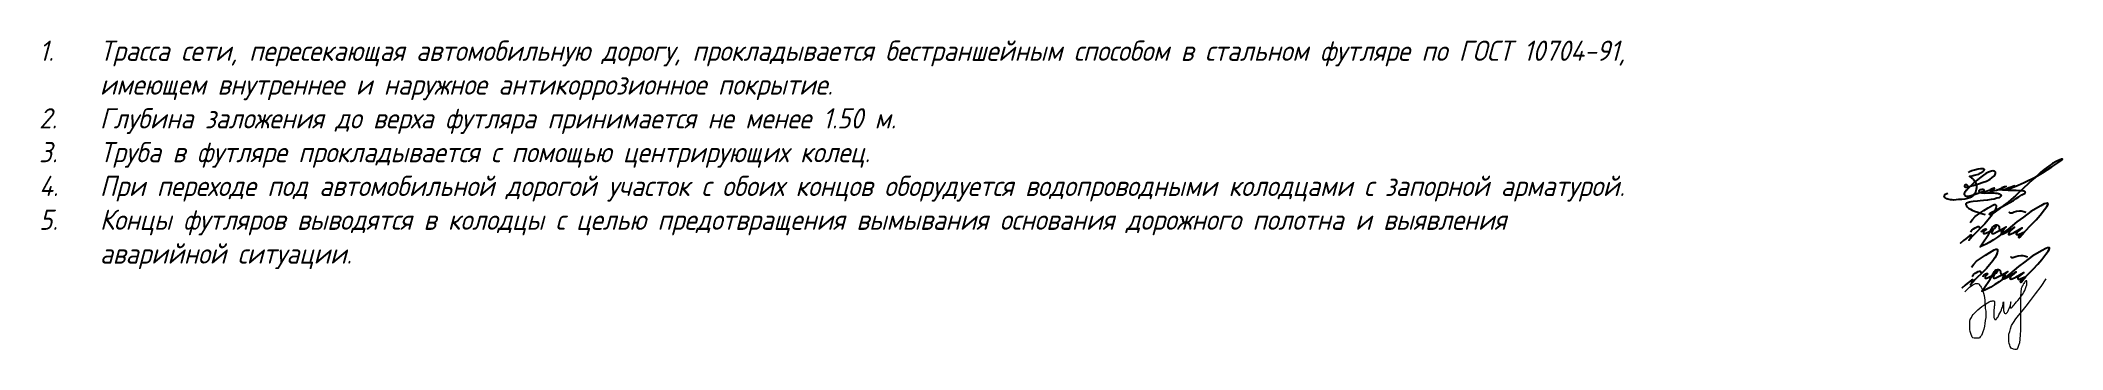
# Model space of a CAD drawing. Header units: millimetres. Extents: x 41756989 to 44740435, y 21258419 to 23626306.
# Drawn here: x 41891079 to 42015818, y 22410652 to 22429709 of the extents above; entities that cross this region are included whole.
import ezdxf

# ---------------------------------------------------------------- set-up
doc = ezdxf.new("R2010")
doc.units = ezdxf.units.MM
doc.styles.add('note', font='isocpeur.ttf', dxfattribs={"width": 0.9, "oblique": 15})

msp = doc.modelspace()

# ---------------------------------------------------------------- texts
at = {"insert": (41890997.527, 22429700.698), "char_height": 1250, "width": 97778.13225, "attachment_point": 1, "style": 'note'}
msp.add_mtext('\\pi-3750,l3750,t3750;1.^IТрасса сети, пересекающая автомобильную дорогу, прокладывается бестраншейным способом в стальном футляре по ГОСТ 10704-91, имеющем внутреннее и наружное антикоррозионное покрытие.\\P2.^IГлубина заложения до верха футляра принимается не менее 1.50 м.\\P3.^IТруба в футляре прокладывается с помощью центрирующих колец. \\P4.^IПри переходе под автомобильной дорогой участок с обоих концов оборудуется водопроводными колодцами с запорной арматурой.\\P5.^IКонцы футляров выводятся в колодцы с целью предотвращения вымывания основания дорожного полотна и выявления аварийной ситуации.', dxfattribs=at)

# ---------------------------------------------------------------- blocks, each defined once
blk = doc.blocks.new('5')
at = {"color": 160, "lineweight": 9}
for points in [[(39.23, -189.08), (39.76, -188.41), (40.36, -187.75), (41.66, -186.81), (42.34, -186.4), (43.34, -185.76), (44.34, -185.16), (44.67, -185.03), (44.9, -185.04), (45.04, -185.15), (45.1, -185.32), (45.09, -185.58), (45.02, -185.86), (44.86, -186.29), (44.45, -187.02), (43.98, -187.68), (43.24, -188.58), (42.57, -189.39), (41.87, -190.09), (40.04, -191.87), (38.96, -193.07), (39.29, -192.63), (39.49, -192.28), (39.54, -192.07), (39.53, -191.95), (39.47, -191.93), (39.41, -191.94), (39.19, -192.04), (38.24, -192.76), (37.74, -193.14), (37.02, -193.85)], [(41.82, -191.26), (41.9, -191.01), (42.01, -190.89), (42.19, -190.73), (42.45, -190.62), (42.6, -190.56), (42.78, -190.55), (42.84, -190.58), (42.85, -190.64), (42.76, -190.73), (42.53, -190.92), (42.39, -191.03), (42.27, -191.24), (42.25, -191.4), (42.29, -191.55), (42.43, -191.58), (42.58, -191.57), (42.78, -191.49), (43.73, -191.03), (44.29, -190.72), (44.73, -190.47), (45.11, -189.89), (44.4, -190.66), (44.15, -191.16), (44.08, -191.37), (44.14, -191.52), (44.31, -191.59), (44.49, -191.57), (44.72, -191.48), (45.27, -191.2), (47.37, -190.1), (46.71, -190.79), (46.34, -191.29), (46.22, -191.59), (46.28, -191.75), (46.46, -191.75), (46.7, -191.64), (48.27, -190.85), (49.25, -190.15), (48.37, -190.92), (48.01, -191.31), (47.87, -191.64), (47.92, -191.76), (48.15, -191.8), (48.37, -191.73), (49.17, -191.35), (50.97, -190.29), (49.98, -191.13), (49.68, -191.48), (49.63, -191.73), (49.78, -191.86), (50.01, -191.81), (50.32, -191.69), (51.49, -191.2), (50.64, -191.82), (50.28, -192.18), (50.16, -192.37), (50.22, -192.48), (50.36, -192.47), (50.48, -192.38), (51.49, -191.2), (53.1, -189.55), (54.16, -188.46), (55.03, -187.41), (56, -186.15), (56.53, -185.47), (56.74, -185.12), (56.82, -184.86), (56.78, -184.77), (56.65, -184.73), (56.32, -184.77), (55.96, -184.89), (55.16, -185.31), (52.92, -186.63), (51.25, -187.88), (49.8, -188.97), (47.81, -190.6), (45.44, -192.38), (44.48, -193.01), (43.57, -193.59), (42.83, -194.01), (42.17, -194.3), (41.51, -194.54), (41.97, -193.88), (43.38, -191.8), (44.09, -190.6), (44.38, -190.05), (44.56, -189.85), (44.76, -189.74), (45.04, -189.65), (45.29, -189.63), (45.51, -189.71), (45.68, -189.88), (45.76, -190.12), (45.77, -190.4), (45.81, -190.55), (45.86, -190.69), (45.97, -190.87), (46.25, -190.99), (46.61, -191.04), (46.92, -191)], [(47.96, -186.69), (48.2, -186.89), (48.49, -186.92), (48.76, -186.88), (49.18, -186.72), (49.69, -186.53), (50.36, -186.48), (50.78, -186.45), (51.36, -186.62), (51.82, -186.75)], [(39.35, -191.18), (39.63, -190.79), (40.03, -190.49), (40.34, -190.27), (40.67, -190.11), (41, -190), (41.19, -190), (41.32, -190.12), (41.34, -190.26), (41.39, -190.56)]]:
    blk.add_lwpolyline(points, dxfattribs=at)
at = {"color": 160}
for points in [[(39.23, -189.08), (39.76, -188.41), (40.36, -187.75), (41.66, -186.81), (42.34, -186.4), (43.34, -185.76), (44.34, -185.16), (44.67, -185.03), (44.9, -185.04), (45.04, -185.15), (45.1, -185.32), (45.09, -185.58), (45.02, -185.86), (44.86, -186.29), (44.45, -187.02), (43.98, -187.68), (43.24, -188.58), (42.57, -189.39), (41.87, -190.09), (40.04, -191.87), (38.96, -193.07), (39.29, -192.63), (39.49, -192.28), (39.54, -192.07), (39.53, -191.95), (39.47, -191.93), (39.41, -191.94), (39.19, -192.04), (38.24, -192.76), (37.74, -193.14), (37.02, -193.85)], [(41.82, -191.26), (41.9, -191.01), (42.01, -190.89), (42.19, -190.73), (42.45, -190.62), (42.6, -190.56), (42.78, -190.55), (42.84, -190.58), (42.85, -190.64), (42.76, -190.73), (42.53, -190.92), (42.39, -191.03), (42.27, -191.24), (42.25, -191.4), (42.29, -191.55), (42.43, -191.58), (42.58, -191.57), (42.78, -191.49), (43.73, -191.03), (44.29, -190.72), (44.73, -190.47), (45.11, -189.89), (44.4, -190.66), (44.15, -191.16), (44.08, -191.37), (44.14, -191.52), (44.31, -191.59), (44.49, -191.57), (44.72, -191.48), (45.27, -191.2), (47.37, -190.1), (46.71, -190.79), (46.34, -191.29), (46.22, -191.59), (46.28, -191.75), (46.46, -191.75), (46.7, -191.64), (48.27, -190.85), (49.25, -190.15), (48.37, -190.92), (48.01, -191.31), (47.87, -191.64), (47.92, -191.76), (48.15, -191.8), (48.37, -191.73), (49.17, -191.35), (50.97, -190.29), (49.98, -191.13), (49.68, -191.48), (49.63, -191.73), (49.78, -191.86), (50.01, -191.81), (50.32, -191.69), (51.49, -191.2), (50.64, -191.82), (50.28, -192.18), (50.16, -192.37), (50.22, -192.48), (50.36, -192.47), (50.48, -192.38), (51.49, -191.2), (53.1, -189.55), (54.16, -188.46), (55.03, -187.41), (56, -186.15), (56.53, -185.47), (56.74, -185.12), (56.82, -184.86), (56.78, -184.77), (56.65, -184.73), (56.32, -184.77), (55.96, -184.89), (55.16, -185.31), (52.92, -186.63), (51.25, -187.88), (49.8, -188.97), (47.81, -190.6), (45.44, -192.38), (44.48, -193.01), (43.57, -193.59), (42.83, -194.01), (42.17, -194.3), (41.51, -194.54), (41.97, -193.88), (43.38, -191.8), (44.09, -190.6), (44.38, -190.05), (44.56, -189.85), (44.76, -189.74), (45.04, -189.65), (45.29, -189.63), (45.51, -189.71), (45.68, -189.88), (45.76, -190.12), (45.77, -190.4), (45.81, -190.55), (45.86, -190.69), (45.97, -190.87), (46.25, -190.99), (46.61, -191.04), (46.92, -191)], [(47.96, -186.69), (48.2, -186.89), (48.49, -186.92), (48.76, -186.88), (49.18, -186.72), (49.69, -186.53), (50.36, -186.48), (50.78, -186.45), (51.36, -186.62), (51.82, -186.75)], [(39.35, -191.18), (39.63, -190.79), (40.03, -190.49), (40.34, -190.27), (40.67, -190.11), (41, -190), (41.19, -190), (41.32, -190.12), (41.34, -190.26), (41.39, -190.56)]]:
    blk.add_lwpolyline(points, dxfattribs=at)
blk = doc.blocks.new('6')
at = {"color": 150, "lineweight": 9}
for points in [[(229.99, -194.6), (230.56, -194.54), (231.23, -194.38), (231.96, -194.15), (232.33, -194.04), (232.58, -193.96), (232.74, -193.9), (232.85, -193.85), (232.92, -193.8), (232.94, -193.77), (232.91, -193.74), (232.88, -193.73), (232.83, -193.75), (232.61, -193.84), (232.43, -193.91), (232.22, -193.97), (232.08, -194.01), (231.92, -194.1), (231.87, -194.22), (231.87, -194.33), (231.98, -194.37), (232.17, -194.4), (232.38, -194.39), (232.57, -194.35), (233.36, -194.18), (233.98, -193.96), (234.85, -193.59), (235.23, -193.42), (235.62, -193.32), (235.23, -193.42), (234.61, -193.69), (234.52, -193.75), (234.49, -193.83), (234.48, -193.9), (234.49, -193.95), (234.57, -194), (234.64, -194.02), (234.77, -194.04), (235.17, -194.04), (235.35, -193.99), (235.66, -193.9), (236.78, -193.48), (237.6, -193.17), (236.78, -193.48), (236.22, -193.69), (235.92, -193.83), (235.87, -193.88), (235.86, -193.92), (235.87, -193.97), (235.93, -193.99), (236.03, -193.98), (236.13, -193.95), (236.3, -193.86), (238.38, -193.04), (239.83, -192.4), (242.51, -191.12), (244.07, -190.18), (246.19, -188.78), (247.85, -187.72), (248.5, -187.24), (248.63, -187.13), (248.7, -187.03), (248.68, -186.99), (248.63, -186.98), (248.56, -186.98), (248.43, -187.01), (248.08, -187.14), (247.4, -187.47), (246.4, -188.04), (245.5, -188.65), (244.43, -189.42), (243.66, -190.04), (243.08, -190.61), (241.8, -191.76), (238.57, -194.77), (237.78, -195.51), (237.37, -195.89), (236.8, -196.32), (236.06, -196.96), (235.01, -197.77), (234.26, -198.35), (233.09, -199.18), (232.53, -199.63), (232.19, -199.85), (231.95, -199.9), (231.8, -199.86), (231.8, -199.7), (231.88, -199.58), (232.07, -199.43), (232.33, -199.26), (234.64, -198.06), (237.31, -196.55), (237.94, -196.15), (238.58, -195.73), (239.27, -195.29), (239.85, -194.98), (240.01, -194.87), (240.06, -194.79), (240.08, -194.72), (240.07, -194.67), (240.03, -194.6), (240, -194.57), (239.95, -194.53), (239.87, -194.5), (239.71, -194.43), (239.37, -194.37), (238.7, -194.31), (237.94, -194.29), (237.11, -194.27), (236.12, -194.25), (233.45, -194.15)], [(226.89, -190.1), (227.38, -189.81), (227.7, -189.66), (228.33, -189.46), (229.17, -189.28), (229.79, -189.18), (230.19, -189.16), (230.3, -189.19), (230.4, -189.23), (230.49, -189.29), (230.52, -189.36), (230.52, -189.43), (230.51, -189.52), (230.48, -189.6), (230.41, -189.72), (230.25, -189.87), (229.94, -190.1), (229.67, -190.24), (229.39, -190.4), (229.15, -190.53), (228.82, -190.66), (228.53, -190.75), (228.26, -190.81), (228, -190.86), (227.68, -190.93), (227.36, -191), (227.15, -191.04), (227.38, -191.16), (227.61, -191.33), (227.78, -191.45), (227.9, -191.55), (228.08, -191.75), (228.36, -192.1), (228.52, -192.38), (228.65, -192.78), (228.73, -193.32), (228.74, -193.65), (228.69, -194.01), (228.63, -194.31), (228.52, -194.66), (228.34, -194.95), (228.08, -195.33), (227.51, -195.79), (227.22, -195.99), (226.66, -196.15), (226.03, -196.27), (225.37, -196.34), (224.61, -196.39), (224.07, -196.45), (223.52, -196.47), (223.11, -196.46), (222.74, -196.45), (222.42, -196.39), (222.14, -196.3), (221.86, -196.2), (221.63, -196.06), (221.44, -195.9), (221.35, -195.7), (221.31, -195.52), (221.42, -195.27), (221.54, -195.14), (221.73, -195.04), (221.9, -194.95), (222.13, -194.92)], [(226.72, -193.23), (226.68, -193.11), (226.63, -193.06), (226.49, -192.99), (226.35, -192.95), (226.21, -192.98), (226.08, -193.04), (226.01, -193.18), (226.01, -193.34), (226.1, -193.43), (226.28, -193.47), (226.49, -193.46), (227.06, -193.36), (227.97, -193.15), (229.26, -192.72), (230.33, -192.36), (231.1, -192.11), (231.92, -191.65), (232.33, -191.33), (232.75, -190.93), (233.06, -190.55), (233.15, -190.34), (233.16, -190.14), (233.14, -189.99), (233.08, -189.91), (232.96, -189.81), (232.79, -189.76), (232.51, -189.73), (232.27, -189.78), (231.58, -190.01), (230.94, -190.36), (230.36, -190.72), (229.75, -191.19), (229.07, -191.72), (228.22, -192.43), (227.11, -193.47), (226.57, -194.03), (226.32, -194.29), (226.12, -194.54), (225.98, -194.78), (225.92, -195), (225.93, -195.16), (226.03, -195.35), (226.16, -195.47), (226.37, -195.56), (226.63, -195.6), (226.87, -195.6), (227.55, -195.42), (228.71, -195.06), (229.99, -194.6), (230.37, -194.41), (230.53, -194.28), (230.56, -194.22), (230.56, -194.17), (230.51, -194.13), (230.42, -194.08), (230.28, -194.06), (230.04, -194.06), (229.85, -194.08), (229.57, -194.15), (229.42, -194.22), (229.3, -194.31), (229.3, -194.44), (229.36, -194.58), (229.43, -194.65), (229.6, -194.72), (229.89, -194.81), (230.6, -194.87), (231.28, -194.83), (231.8, -194.79), (232.22, -194.79), (232.81, -194.82), (233.2, -194.85), (233.54, -194.9), (233.83, -194.98), (234.02, -195.05), (234.24, -195.17), (234.41, -195.29), (234.46, -195.43), (234.42, -195.57), (234.34, -195.68), (234.2, -195.8), (233.91, -195.93), (233.5, -196.08), (232.83, -196.26), (232.17, -196.37), (231.34, -196.48), (230.4, -196.57), (229.63, -196.67), (229, -196.72), (228.02, -196.84), (227.48, -196.91), (227.11, -196.98), (226.66, -197.09), (226.41, -197.19), (226.32, -197.34), (226.32, -197.49), (226.36, -197.67), (226.47, -197.85), (226.63, -198.03), (226.93, -198.35), (227.38, -198.61), (227.78, -198.82), (228.29, -199.03), (229.04, -199.29), (229.68, -199.51), (230.2, -199.67), (230.8, -199.85)]]:
    blk.add_lwpolyline(points, dxfattribs=at)
at = {"color": 150}
for points in [[(229.99, -194.6), (230.56, -194.54), (231.23, -194.38), (231.96, -194.15), (232.33, -194.04), (232.58, -193.96), (232.74, -193.9), (232.85, -193.85), (232.92, -193.8), (232.94, -193.77), (232.91, -193.74), (232.88, -193.73), (232.83, -193.75), (232.61, -193.84), (232.43, -193.91), (232.22, -193.97), (232.08, -194.01), (231.92, -194.1), (231.87, -194.22), (231.87, -194.33), (231.98, -194.37), (232.17, -194.4), (232.38, -194.39), (232.57, -194.35), (233.36, -194.18), (233.98, -193.96), (234.85, -193.59), (235.23, -193.42), (235.62, -193.32), (235.23, -193.42), (234.61, -193.69), (234.52, -193.75), (234.49, -193.83), (234.48, -193.9), (234.49, -193.95), (234.57, -194), (234.64, -194.02), (234.77, -194.04), (235.17, -194.04), (235.35, -193.99), (235.66, -193.9), (236.78, -193.48), (237.6, -193.17), (236.78, -193.48), (236.22, -193.69), (235.92, -193.83), (235.87, -193.88), (235.86, -193.92), (235.87, -193.97), (235.93, -193.99), (236.03, -193.98), (236.13, -193.95), (236.3, -193.86), (238.38, -193.04), (239.83, -192.4), (242.51, -191.12), (244.07, -190.18), (246.19, -188.78), (247.85, -187.72), (248.5, -187.24), (248.63, -187.13), (248.7, -187.03), (248.68, -186.99), (248.63, -186.98), (248.56, -186.98), (248.43, -187.01), (248.08, -187.14), (247.4, -187.47), (246.4, -188.04), (245.5, -188.65), (244.43, -189.42), (243.66, -190.04), (243.08, -190.61), (241.8, -191.76), (238.57, -194.77), (237.78, -195.51), (237.37, -195.89), (236.8, -196.32), (236.06, -196.96), (235.01, -197.77), (234.26, -198.35), (233.09, -199.18), (232.53, -199.63), (232.19, -199.85), (231.95, -199.9), (231.8, -199.86), (231.8, -199.7), (231.88, -199.58), (232.07, -199.43), (232.33, -199.26), (234.64, -198.06), (237.31, -196.55), (237.94, -196.15), (238.58, -195.73), (239.27, -195.29), (239.85, -194.98), (240.01, -194.87), (240.06, -194.79), (240.08, -194.72), (240.07, -194.67), (240.03, -194.6), (240, -194.57), (239.95, -194.53), (239.87, -194.5), (239.71, -194.43), (239.37, -194.37), (238.7, -194.31), (237.94, -194.29), (237.11, -194.27), (236.12, -194.25), (233.45, -194.15)], [(226.89, -190.1), (227.38, -189.81), (227.7, -189.66), (228.33, -189.46), (229.17, -189.28), (229.79, -189.18), (230.19, -189.16), (230.3, -189.19), (230.4, -189.23), (230.49, -189.29), (230.52, -189.36), (230.52, -189.43), (230.51, -189.52), (230.48, -189.6), (230.41, -189.72), (230.25, -189.87), (229.94, -190.1), (229.67, -190.24), (229.39, -190.4), (229.15, -190.53), (228.82, -190.66), (228.53, -190.75), (228.26, -190.81), (228, -190.86), (227.68, -190.93), (227.36, -191), (227.15, -191.04), (227.38, -191.16), (227.61, -191.33), (227.78, -191.45), (227.9, -191.55), (228.08, -191.75), (228.36, -192.1), (228.52, -192.38), (228.65, -192.78), (228.73, -193.32), (228.74, -193.65), (228.69, -194.01), (228.63, -194.31), (228.52, -194.66), (228.34, -194.95), (228.08, -195.33), (227.51, -195.79), (227.22, -195.99), (226.66, -196.15), (226.03, -196.27), (225.37, -196.34), (224.61, -196.39), (224.07, -196.45), (223.52, -196.47), (223.11, -196.46), (222.74, -196.45), (222.42, -196.39), (222.14, -196.3), (221.86, -196.2), (221.63, -196.06), (221.44, -195.9), (221.35, -195.7), (221.31, -195.52), (221.42, -195.27), (221.54, -195.14), (221.73, -195.04), (221.9, -194.95), (222.13, -194.92)], [(226.72, -193.23), (226.68, -193.11), (226.63, -193.06), (226.49, -192.99), (226.35, -192.95), (226.21, -192.98), (226.08, -193.04), (226.01, -193.18), (226.01, -193.34), (226.1, -193.43), (226.28, -193.47), (226.49, -193.46), (227.06, -193.36), (227.97, -193.15), (229.26, -192.72), (230.33, -192.36), (231.1, -192.11), (231.92, -191.65), (232.33, -191.33), (232.75, -190.93), (233.06, -190.55), (233.15, -190.34), (233.16, -190.14), (233.14, -189.99), (233.08, -189.91), (232.96, -189.81), (232.79, -189.76), (232.51, -189.73), (232.27, -189.78), (231.58, -190.01), (230.94, -190.36), (230.36, -190.72), (229.75, -191.19), (229.07, -191.72), (228.22, -192.43), (227.11, -193.47), (226.57, -194.03), (226.32, -194.29), (226.12, -194.54), (225.98, -194.78), (225.92, -195), (225.93, -195.16), (226.03, -195.35), (226.16, -195.47), (226.37, -195.56), (226.63, -195.6), (226.87, -195.6), (227.55, -195.42), (228.71, -195.06), (229.99, -194.6), (230.37, -194.41), (230.53, -194.28), (230.56, -194.22), (230.56, -194.17), (230.51, -194.13), (230.42, -194.08), (230.28, -194.06), (230.04, -194.06), (229.85, -194.08), (229.57, -194.15), (229.42, -194.22), (229.3, -194.31), (229.3, -194.44), (229.36, -194.58), (229.43, -194.65), (229.6, -194.72), (229.89, -194.81), (230.6, -194.87), (231.28, -194.83), (231.8, -194.79), (232.22, -194.79), (232.81, -194.82), (233.2, -194.85), (233.54, -194.9), (233.83, -194.98), (234.02, -195.05), (234.24, -195.17), (234.41, -195.29), (234.46, -195.43), (234.42, -195.57), (234.34, -195.68), (234.2, -195.8), (233.91, -195.93), (233.5, -196.08), (232.83, -196.26), (232.17, -196.37), (231.34, -196.48), (230.4, -196.57), (229.63, -196.67), (229, -196.72), (228.02, -196.84), (227.48, -196.91), (227.11, -196.98), (226.66, -197.09), (226.41, -197.19), (226.32, -197.34), (226.32, -197.49), (226.36, -197.67), (226.47, -197.85), (226.63, -198.03), (226.93, -198.35), (227.38, -198.61), (227.78, -198.82), (228.29, -199.03), (229.04, -199.29), (229.68, -199.51), (230.2, -199.67), (230.8, -199.85)]]:
    blk.add_lwpolyline(points, dxfattribs=at)
blk = doc.blocks.new('подпись')
at = {"lineweight": 18, "ltscale": 75}
for p, q in [((-282, 496), (-196, 553)), ((-196, 553), (-167, 572)), ((-167, 572), (-129, 591)), ((-129, 591), (-72, 591)), ((-72, 591), (-52, 582)), ((-52, 582), (-43, 563)), ((-43, 563), (-24, 544)), ((-24, 544), (-5, 525)), ((-5, 525), (5, 496)), ((1016, 525), (1007, 496)), ((1035, 544), (1016, 525)), ((1045, 572), (1035, 544)), ((1064, 591), (1045, 572)), ((1074, 610), (1064, 591)), ((1083, 629), (1074, 610)), ((1112, 658), (1083, 629)), ((1102, 467), (1121, 515)), ((1131, 658), (1112, 658)), ((1121, 515), (1131, 553)), ((1131, 553), (1131, 658)), ((1350, 334), (1484, 515)), ((1484, 515), (1608, 706)), ((-396, 381), (-377, 401)), ((-377, 401), (-348, 429)), ((-348, 429), (-329, 448)), ((-329, 448), (-301, 477)), ((-301, 477), (-282, 496)), ((-24, -19), (24, 19)), ((5, 496), (24, 467)), ((24, 467), (43, 429)), ((24, 19), (72, 57)), ((43, 429), (62, 353)), ((62, 353), (81, 296)), ((72, 57), (167, 114)), ((81, 296), (100, 181)), ((100, 181), (100, 114)), ((100, 114), (110, 48)), ((110, 48), (110, -29)), ((167, 114), (205, 134)), ((205, 134), (234, 153)), ((234, 153), (262, 153)), ((262, 153), (282, 162)), ((282, 162), (320, 162)), ((320, 162), (339, 143)), ((339, 48), (329, 19)), ((329, 19), (329, -19)), ((339, 143), (339, 48)), ((520, -19), (539, 10)), ((539, 48), (549, 76)), ((539, 10), (539, 48)), ((549, 124), (558, 134)), ((549, 76), (549, 124)), ((558, 134), (558, -76)), ((701, -29), (711, 10)), ((711, 10), (730, 38)), ((730, 86), (721, 57)), ((721, 57), (721, 0)), ((740, 134), (730, 114)), ((730, 114), (730, 86)), ((730, 67), (740, 95)), ((730, 38), (730, 67)), ((740, 95), (740, 134)), ((759, -10), (778, 10)), ((778, 10), (797, 38)), ((797, 38), (825, 67)), ((825, 67), (845, 95)), ((845, 95), (883, 134)), ((883, 134), (911, 172)), ((911, 172), (950, 219)), ((950, 219), (1026, 315)), ((988, 353), (978, 296)), ((978, 296), (978, -563)), ((997, 439), (988, 401)), ((988, 401), (988, 353)), ((1007, 496), (997, 467)), ((997, 467), (997, 439)), ((1016, -95), (1121, 29)), ((1026, 315), (1064, 372)), ((1064, 372), (1083, 420)), ((1083, 420), (1102, 467)), ((1121, 29), (1226, 172)), ((1226, 172), (1350, 334)), ((-272, -343), (-262, -296)), ((-272, -544), (-272, -343)), ((-262, -296), (-234, -248)), ((-234, -248), (-215, -210)), ((-215, -210), (-186, -172)), ((-186, -172), (-72, -57)), ((-72, -57), (-24, -19)), ((91, -467), (72, -534)), ((100, -401), (91, -467)), ((110, -324), (100, -401)), ((110, -29), (119, -95)), ((119, -248), (110, -324)), ((119, -95), (119, -248)), ((329, -19), (320, -57)), ((320, -57), (320, -248)), ((320, -248), (339, -286)), ((339, -286), (348, -296)), ((348, -296), (377, -296)), ((377, -296), (386, -286)), ((386, -286), (406, -257)), ((406, -257), (425, -229)), ((425, -229), (444, -181)), ((444, -181), (472, -143)), ((472, -143), (491, -105)), ((491, -105), (511, -57)), ((511, -57), (520, -19)), ((558, -76), (568, -105)), ((568, -105), (577, -124)), ((577, -124), (587, -143)), ((587, -143), (596, -153)), ((596, -153), (625, -153)), ((625, -153), (644, -134)), ((644, -134), (654, -114)), ((654, -114), (673, -86)), ((673, -86), (682, -57)), ((682, -57), (701, -29)), ((721, 0), (730, -10)), ((730, -10), (759, -10)), ((730, -525), (759, -448)), ((759, -448), (806, -372)), ((806, -372), (864, -286)), ((864, -286), (930, -200)), ((930, -200), (1016, -95)), ((-262, -591), (-272, -544)), ((-243, -668), (-262, -591)), ((-224, -706), (-243, -668)), ((-215, -734), (-224, -706)), ((-196, -753), (-215, -734)), ((-167, -763), (-196, -753)), ((-52, -763), (-167, -763)), ((-33, -753), (-52, -763)), ((-14, -725), (-33, -753)), ((14, -696), (-14, -725)), ((33, -649), (14, -696)), ((52, -601), (33, -649)), ((72, -534), (52, -601)), ((692, -658), (711, -591)), ((692, -839), (692, -658)), ((701, -887), (692, -839)), ((711, -935), (701, -887)), ((711, -591), (730, -525)), ((721, -963), (711, -935)), ((740, -992), (721, -963)), ((759, -1011), (740, -992)), ((911, -992), (892, -1030)), ((930, -944), (911, -992)), ((950, -877), (930, -944)), ((959, -782), (950, -877)), ((969, -677), (959, -782)), ((978, -563), (969, -677)), ((787, -1020), (759, -1011)), ((806, -1030), (787, -1020)), ((835, -1040), (806, -1030)), ((873, -1040), (835, -1040)), ((892, -1030), (873, -1040))]:
    blk.add_line(p, q, dxfattribs=at)

# ---------------------------------------------------------------- block references
at = {"color": 5, "xscale": 266.3352272727274, "yscale": 266.3352272727274, "zscale": 266.3352272727274}
msp.add_blockref('6', (41949581.377, 22472198.505), dxfattribs=at)
at = {"xscale": 273.4375, "yscale": 273.4375, "zscale": 273.4375}
for p in [(41999386.42, 22470189.092), (41999482.164, 22467438.001)]:
    msp.add_blockref('5', p, dxfattribs=at)
at = {"lineweight": 18, "xscale": 2.5, "yscale": 2.5, "zscale": 2.5}
msp.add_blockref('подпись', (42010778.053, 22413250.43), dxfattribs=at)

msp.set_redraw_order([(e.dxf.handle, doc.entitydb.next_handle()) for e in msp.query("TEXT MTEXT ATTDEF DIMENSION ARC_DIMENSION")])  # texts and dimensions are drawn at this point

doc.saveas('drawing.dxf')
